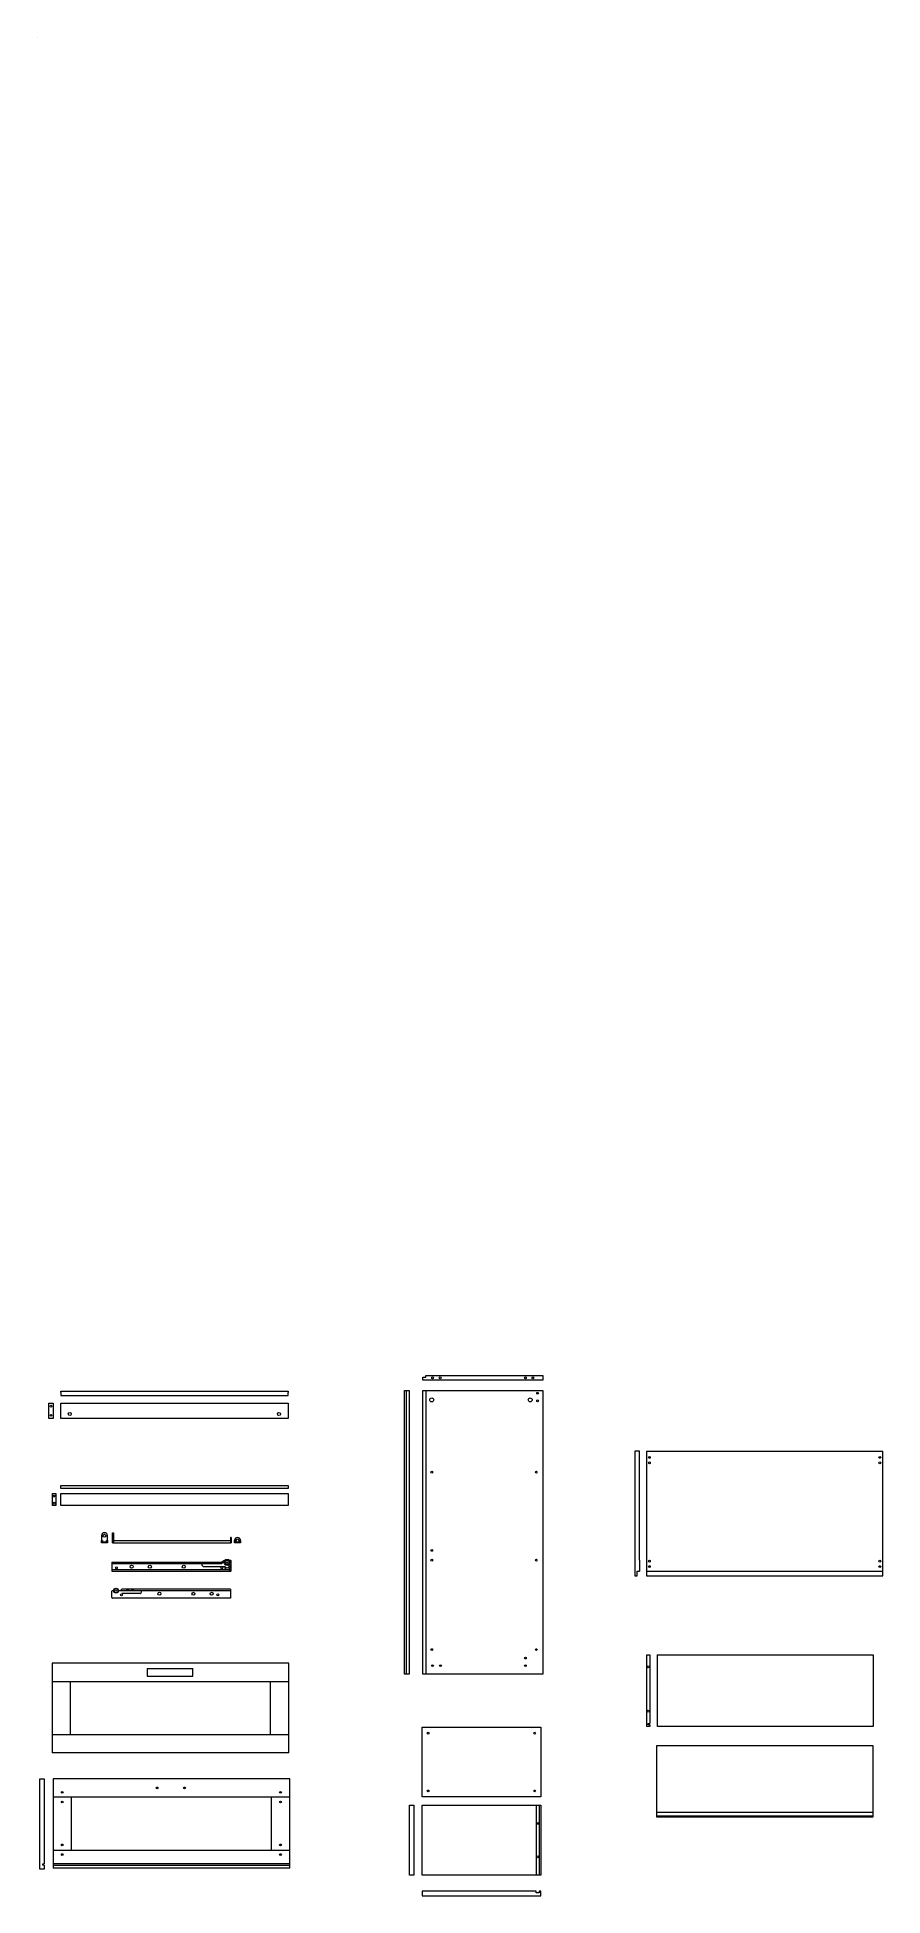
# Model space of a CAD drawing. Header units: millimetres. Extents: x -46 to 1613, y -146 to 808.
# Drawn here: x 1334 to 1613, y 195 to 808 of the extents above; entities that cross this region are included whole.
import ezdxf

# ---------------------------------------------------------------- set-up
doc = ezdxf.new("R2010")
doc.units = ezdxf.units.MM
doc.header["$MEASUREMENT"] = 0
doc.layers.add('elementi non sezionati', color=8, linetype='Continuous', lineweight=18)
doc.layers.add('viti e cerniere', color=4, linetype='Continuous', lineweight=18)

msp = doc.modelspace()

# ---------------------------------------------------------------- linework, layer by layer
at = {"layer": 'elementi non sezionati', "ltscale": 0.7}
for p, q in [((1341.99, 360.92), (1341.99, 361.42)), ((1341.99, 361.42), (1416.99, 361.42)), ((1416.99, 361.42), (1416.99, 360.92)), ((1455.9, 361.63), (1455.9, 268.13)), ((1461.48, 365.02), (1461.48, 366.02)), ((1461.48, 366.02), (1461.98, 366.02)), ((1500.98, 365.02), (1461.48, 365.02)), ((1461.98, 366.02), (1462.48, 366.02)), ((1462.48, 366.52), (1500.48, 366.52)), ((1462.48, 366.02), (1462.48, 366.52)), ((1462.48, 361.63), (1462.48, 268.13)), ((1500.98, 366.02), (1500.98, 365.02)), ((1338.04, 357.42), (1339.04, 357.42)), ((1338.04, 352.42), (1338.04, 357.42)), ((1339.04, 357.42), (1339.54, 357.42)), ((1339.54, 357.42), (1339.54, 352.42)), ((1341.99, 360.92), (1341.99, 359.92)), ((1341.99, 359.92), (1416.99, 359.92)), ((1416.99, 359.92), (1416.99, 360.92)), ((1339.04, 352.42), (1338.04, 352.42)), ((1339.54, 352.42), (1339.04, 352.42)), ((1535.19, 341.56), (1613.19, 341.56)), ((1341.99, 329.33), (1341.99, 330.33)), ((1341.99, 330.33), (1416.99, 330.33)), ((1416.99, 329.33), (1341.99, 329.33)), ((1341.99, 327.7), (1416.99, 327.7)), ((1341.99, 323.7), (1341.99, 327.7)), ((1416.99, 330.33), (1416.99, 329.33)), ((1416.99, 327.7), (1416.99, 323.7)), ((1416.99, 323.7), (1341.99, 323.7)), ((1535.8, 251.41), (1535.8, 251.91)), ((1535.8, 251.91), (1536.3, 251.91)), ((1536.3, 251.41), (1535.8, 251.41)), ((1536.3, 251.41), (1536.3, 251.41)), ((1498.84, 224.96), (1498.84, 201.92)), ((1499.84, 224.96), (1499.84, 201.92)), ((1609.88, 222.51), (1538.66, 222.51)), ((1538.66, 221.48), (1609.88, 221.51)), ((1336.1, 205.15), (1336.1, 205.65)), ((1336.1, 205.65), (1336.6, 205.65)), ((1336.6, 205.15), (1336.1, 205.15)), ((1417.53, 205.65), (1339.53, 205.65)), ((1339.53, 205.15), (1417.53, 205.15)), ((1461.18, 196.58), (1461.18, 195.08)), ((1498.84, 196.58), (1461.18, 196.58)), ((1498.84, 196.08), (1498.84, 196.58)), ((1499.84, 196.08), (1498.84, 196.08)), ((1500.34, 196.58), (1499.84, 196.58)), ((1499.84, 196.58), (1499.84, 196.08)), ((1500.34, 195.08), (1500.34, 196.58)), ((1461.18, 195.08), (1500.34, 195.08))]:
    msp.add_line(p, q, dxfattribs=at)
at = {"layer": 'elementi non sezionati'}
for p, q in [((1532.87, 305.65), (1532.87, 302.06)), ((1535.19, 302.06), (1613.19, 302.06)), ((1339.22, 271.71), (1339.22, 242.21)), ((1417.22, 271.71), (1339.22, 271.71)), ((1370.53, 269.96), (1385.53, 269.96)), ((1370.53, 269.96), (1370.53, 267.46)), ((1385.53, 267.46), (1385.53, 269.96)), ((1417.22, 242.21), (1417.22, 271.71)), ((1339.22, 265.71), (1417.22, 265.71)), ((1345.22, 248.21), (1345.22, 265.71)), ((1370.53, 267.46), (1385.53, 267.46)), ((1411.22, 248.21), (1411.22, 265.71)), ((1339.22, 248.21), (1417.22, 248.21)), ((1417.22, 242.21), (1339.22, 242.21)), ((1339.53, 233.65), (1339.53, 204.15)), ((1417.53, 233.65), (1339.53, 233.65)), ((1417.53, 204.15), (1417.53, 233.65)), ((1339.53, 227.65), (1417.53, 227.65)), ((1345.53, 210.15), (1345.53, 227.65)), ((1411.53, 210.15), (1411.53, 227.65)), ((1339.53, 210.15), (1417.53, 210.15)), ((1417.53, 204.15), (1339.53, 204.15))]:
    msp.add_line(p, q, dxfattribs=at)
msp.add_lwpolyline([(1334.23, 807.56), (1334.23, 807.56)], close=True, dxfattribs=at)
at = {"layer": 'elementi non sezionati', "ltscale": 0.7}
msp.add_lwpolyline([(1455.4, 268.13), (1455.4, 361.63), (1456.9, 361.63), (1456.9, 268.13)], close=True, dxfattribs=at)
for points in [[(1461.48, 361.63), (1500.98, 361.63), (1500.98, 268.13), (1461.48, 268.13), (1461.48, 361.63)], [(1500.48, 366.52), (1500.98, 366.52), (1500.98, 366.02)], [(1341.99, 357.42), (1416.99, 357.42), (1416.99, 352.42), (1341.99, 352.42), (1341.99, 357.42)], [(1339.34, 327.7), (1340.34, 327.7), (1340.34, 323.7), (1339.34, 323.7), (1339.34, 327.7)], [(1535.3, 274.54), (1536.3, 274.54), (1536.3, 251.91)], [(1536.3, 251.41), (1536.3, 250.91), (1535.3, 250.91), (1535.3, 274.54)], [(1538.79, 274.51), (1610.02, 274.54), (1610.03, 250.87), (1538.81, 250.87), (1538.81, 274.51)], [(1461.18, 250.68), (1500.34, 250.68), (1500.34, 227.65), (1461.18, 227.65), (1461.18, 250.68)], [(1538.65, 244.61), (1609.87, 244.64), (1609.88, 220.98), (1538.66, 220.98), (1538.66, 244.61)], [(1335.1, 233.65), (1336.6, 233.65), (1336.6, 205.65)], [(1336.6, 205.15), (1336.6, 203.9), (1335.1, 203.9), (1335.1, 233.65)], [(1457.01, 224.96), (1458.51, 224.96), (1458.51, 201.92)], [(1458.52, 201.92), (1457.04, 201.92), (1457.04, 224.96)], [(1461.18, 224.96), (1500.34, 224.96), (1500.34, 201.92), (1461.18, 201.92), (1461.18, 224.96)]]:
    msp.add_lwpolyline(points, dxfattribs=at)
at = {"layer": 'elementi non sezionati'}
for points in [[(1532.87, 340.11), (1532.87, 341.56), (1531.37, 341.56), (1531.37, 300.56), (1532.12, 300.56), (1532.12, 302.06), (1532.87, 302.06)], [(1532.87, 305.65), (1532.87, 340.11)], [(1535.19, 341.56), (1535.19, 300.56), (1613.19, 300.56), (1613.19, 341.56)]]:
    msp.add_lwpolyline(points, dxfattribs=at)
at = {"layer": 'viti e cerniere', "ltscale": 0.7}
for p, q in [((1359.12, 312.16), (1359.12, 314.74)), ((1359.12, 314.74), (1359.42, 314.74)), ((1359.42, 314.74), (1359.42, 311.45)), ((1398.28, 313.16), (1397.98, 313.16)), ((1397.98, 313.16), (1397.98, 311.45)), ((1398.28, 313.16), (1398.28, 312.16)), ((1359.12, 311.45), (1359.12, 312.16)), ((1359.12, 311.45), (1398.28, 311.45)), ((1359.42, 312.16), (1397.98, 312.16)), ((1398.28, 312.16), (1398.28, 311.45)), ((1399.79, 312.16), (1399.79, 311.74)), ((1400.79, 312.16), (1400.79, 311.74)), ((1362.2, 296.15), (1361.57, 295.64)), ((1398.01, 296.14), (1398.01, 293.15))]:
    msp.add_line(p, q, dxfattribs=at)
at = {"layer": 'viti e cerniere'}
for p, q in [((1358.84, 305.07), (1395.05, 305.07)), ((1358.84, 305.07), (1358.84, 302.07)), ((1358.84, 304.57), (1395.05, 304.57)), ((1358.84, 302.57), (1396.05, 302.57)), ((1358.84, 302.07), (1395.94, 302.07)), ((1388.96, 303.66), (1396.12, 303.66)), ((1391.52, 305.02), (1391.03, 304.58)), ((1391.98, 304.57), (1391.52, 305.02)), ((1393.08, 305.02), (1392.59, 304.58)), ((1393.54, 304.57), (1393.08, 305.02)), ((1395.05, 304.57), (1395.57, 305.07)), ((1395.9, 305.54), (1395.15, 305.09)), ((1395.57, 305.07), (1395.92, 305.07)), ((1395.94, 302.07), (1398.07, 302.07)), ((1396.13, 305.57), (1396.01, 305.57)), ((1396.05, 302.57), (1397.87, 302.57)), ((1397.53, 303.46), (1397.53, 303.84)), ((1397.74, 302.07), (1397.54, 302.07)), ((1398.07, 305.57), (1397.7, 305.57)), ((1397.87, 302.57), (1398.27, 302.57)), ((1397.93, 303.25), (1397.93, 303.99)), ((1398.27, 302.27), (1398.27, 305.37)), ((1358.91, 293.34), (1358.91, 295.48)), ((1359.11, 295.68), (1359.48, 295.68)), ((1398.01, 295.64), (1361.06, 295.64)), ((1398.01, 296.14), (1362.2, 296.15)), ((1368.22, 294.74), (1362.2, 294.76)), ((1363.64, 295.65), (1364.1, 296.1)), ((1364.1, 296.1), (1364.59, 295.66)), ((1365.2, 295.65), (1365.66, 296.1)), ((1365.66, 296.1), (1366.15, 295.66)), ((1360.11, 293.14), (1359.11, 293.14)), ((1398.01, 293.15), (1360.11, 293.14))]:
    msp.add_line(p, q, dxfattribs=at)
at = {"layer": 'viti e cerniere', "ltscale": 0.06}
for points in [[(1357.45, 312.16), (1357.44, 313.86, 0.879968), (1355.44, 313.86), (1355.45, 312.16)], [(1401.29, 312.16), (1401.29, 312.29, 0.879968), (1399.29, 312.29), (1399.29, 312.16)]]:
    msp.add_lwpolyline(points, format="xyb", dxfattribs=at)
at = {"layer": 'viti e cerniere', "ltscale": 0.7}
for points in [[(1357.14, 311.75), (1357.14, 312.16), (1357.45, 312.16), (1357.44, 311.75), (1357.44, 311.45), (1355.44, 311.45), (1355.44, 311.75), (1355.45, 312.16), (1355.74, 312.16), (1355.74, 311.75), (1356.44, 311.75), (1357.14, 311.75)], [(1400.99, 311.74), (1400.99, 312.16), (1401.29, 312.16), (1401.29, 311.74), (1401.29, 311.44), (1399.29, 311.44), (1399.29, 311.74), (1399.29, 312.16), (1399.59, 312.16), (1399.59, 311.74), (1400.29, 311.74), (1400.99, 311.74)]]:
    msp.add_lwpolyline(points, dxfattribs=at)
at = {"layer": 'viti e cerniere'}
for centre, radius in [((1464.68, 365.77), 0.3), ((1467.18, 365.77), 0.3), ((1495.28, 365.77), 0.3), ((1497.78, 365.77), 0.3), ((1338.8, 356.42), 0.3), ((1499.3, 360.68), 0.3), ((1499.3, 358.18), 0.3), ((1338.8, 353.42), 0.3), ((1536.19, 339.56), 0.3), ((1536.19, 337.76), 0.3), ((1612.19, 339.56), 0.3), ((1612.19, 337.76), 0.3), ((1464.38, 334.71), 0.3), ((1498.89, 334.71), 0.3), ((1339.83, 326.82), 0.3), ((1339.83, 324.5), 0.3), ((1464.38, 308.91), 0.3), ((1360.37, 303.19), 0.3), ((1365.4, 303.54), 0.5), ((1371.4, 303.54), 0.5), ((1382.6, 303.55), 0.5), ((1395.15, 303.19), 0.3), ((1396.91, 304.95), 1), ((1396.91, 304.95), 0.628), ((1396.91, 304.95), 0.1), ((1464.38, 305.71), 0.3), ((1498.89, 305.71), 0.3), ((1536.19, 305.37), 0.3), ((1536.19, 303.56), 0.3), ((1612.19, 305.37), 0.3), ((1612.19, 303.56), 0.3), ((1360.28, 295.64), 0.628), ((1360.28, 295.64), 0.1), ((1362.04, 294.26), 0.3), ((1374.58, 294.63), 0.5), ((1385.78, 294.61), 0.5), ((1391.78, 294.61), 0.5), ((1393.83, 294.26), 0.3), ((1464.38, 276.21), 0.3), ((1498.89, 276.21), 0.3), ((1464.68, 270.93), 0.3), ((1467.28, 270.93), 0.3), ((1495.28, 273.43), 0.3), ((1495.28, 270.93), 0.3), ((1535.8, 270.54), 0.3), ((1535.8, 255.91), 0.3), ((1463.18, 248.68), 0.3), ((1498.34, 248.68), 0.3), ((1342.53, 229.19), 0.3), ((1373.84, 230.64), 0.3), ((1382.84, 230.64), 0.3), ((1414.49, 229.19), 0.3), ((1463.18, 229.65), 0.3), ((1498.34, 229.65), 0.3), ((1342.53, 226), 0.3), ((1414.49, 226), 0.3), ((1499.34, 218.96), 0.3), ((1342.53, 211.86), 0.3), ((1342.53, 208.66), 0.3), ((1414.49, 211.86), 0.3), ((1414.49, 208.66), 0.3), ((1499.34, 207.92), 0.3)]:
    msp.add_circle(centre, radius, dxfattribs=at)
at = {"layer": 'viti e cerniere', "ltscale": 0.7}
for centre, radius in [((1464.38, 358.51), 0.66), ((1496.87, 358.51), 0.66), ((1344.99, 353.86), 0.501), ((1413.99, 353.86), 0.501), ((1356.44, 313.73), 0.5), ((1360.28, 295.64), 0.788)]:
    msp.add_circle(centre, radius, dxfattribs=at)
msp.add_arc((1400.29, 312.16), 0.5, 0.07688, 179.97438, dxfattribs=at)
at = {"layer": 'viti e cerniere'}
for centre, radius, start, end in [((1389.25, 304.26), 0.69, 153.29642, 233.74986), ((1388.96, 303.86), 0.2, 233.74986, 270), ((1395.05, 305.27), 0.2, 270, 300.57299), ((1396.01, 305.37), 0.2, 90, 120.57299), ((1395.99, 302.89), 0.2, 33.92744, 90), ((1396.12, 303.46), 0.2, 24.74176, 90), ((1396.96, 303.69), 1.06, 220.08157, 335.64852), ((1396.95, 304), 0.791, 214.84602, 317.45892), ((1398.07, 305.37), 0.2, 0, 90), ((1398.07, 302.27), 0.2, 270, 0), ((1359.11, 295.48), 0.2, 90, 180), ((1368.22, 294.94), 0.2, 270, 306.25014), ((1367.93, 295.33), 0.69, 306.25014, 26.70358), ((1359.11, 293.34), 0.2, 180, 270)]:
    msp.add_arc(centre, radius, start, end, dxfattribs=at)

doc.saveas('drawing.dxf')
